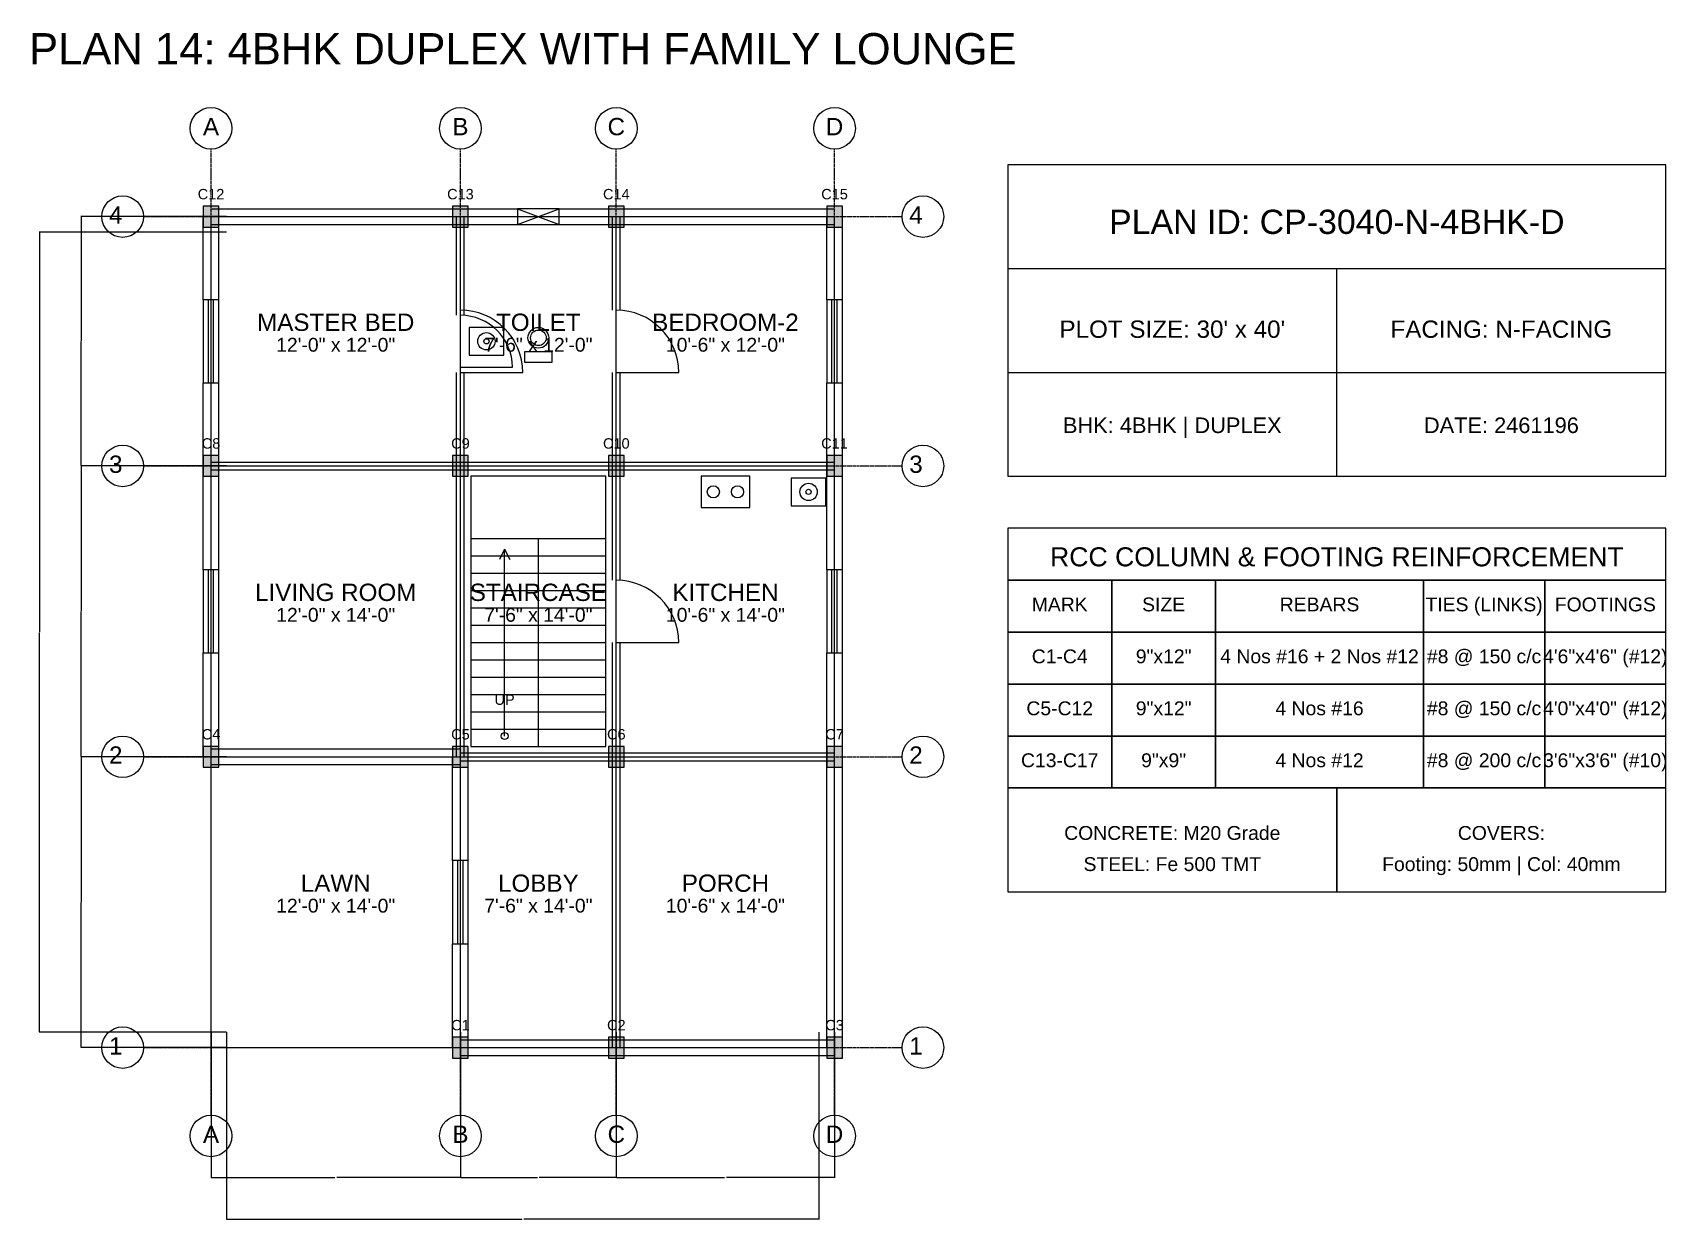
# Model space of a CAD drawing. Header units: inches. Extents: x -134 to 23580, y -99 to 23207.
# Drawn here: x 7397 to 8340, y 2401 to 3086 of the extents above; entities that cross this region are included whole.
import ezdxf
from ezdxf.enums import TextEntityAlignment as Align

# ---------------------------------------------------------------- set-up
doc = ezdxf.new("R2010")
doc.units = ezdxf.units.IN
doc.header["$MEASUREMENT"] = 0
doc.linetypes.add('CENTER', pattern=[2, 1.25, -0.25, 0.25, -0.25])
for name, color, linetype in [('A-COL-HATCH', 251, 'Continuous'), ('A-COLUMN', 1, 'Continuous'), ('A-DIM', 5, 'Continuous'), ('A-DOOR', 30, 'Continuous'), ('A-FIXTURE', 8, 'Continuous'), ('A-STAIR', 6, 'Continuous'), ('A-TEXT', 2, 'Continuous'), ('A-WALL-EXT', 7, 'Continuous'), ('A-WALL-INT', 9, 'Continuous'), ('A-WINDOW', 4, 'Continuous'), ('S-BEAM-FRAMING', 2, 'Continuous'), ('S-BUBBLE', 4, 'Continuous'), ('S-GRID-CENTER', 8, 'CENTER'), ('S-TABLE', 7, 'Continuous'), ('S-TEXT', 3, 'Continuous')]:
    doc.layers.add(name, color=color, linetype=linetype)
doc.styles.get("Standard").update_dxf_attribs({"font": 'arial.ttf'})
doc.dimstyles.get("Standard").update_dxf_attribs({"dimtxt": 0.18, "dimasz": 0.18, "dimexe": 0.18, "dimexo": 0.0625, "dimgap": 0.09, "dimtad": 0, "dimtih": 1, "dimtoh": 1, "dimdec": 4, "dimzin": 0, "dimdsep": 46, "dimtxsty": 'Standard', "dimcen": 0.09, "dimadec": 0, "dimazin": 0, "dimtfac": 1, "dimtdec": 4, "dimtofl": 0, "dimtmove": 0, "dimatfit": 3, "dimfxl": 1, "dimtolj": 1, "dimtzin": 0, "dimarcsym": 0})

msp = doc.modelspace()

# ---------------------------------------------------------------- texts
at = {"layer": 'A-TEXT'}
for s, height, p in [('PLAN 14: 4BHK DUPLEX WITH FAMILY LOUNGE', 18, (7680, 3068)), ('C12', 6, (7500, 2990)), ('C13', 6, (7644, 2990)), ('C14', 6, (7734, 2990)), ('C15', 6, (7860, 2990)), ('PLAN ID: CP-3040-N-4BHK-D', 14, (8150, 2970)), ('MASTER BED', 10, (7572, 2914)), ('TOILET', 10, (7689, 2914)), ('BEDROOM-2', 10, (7797, 2914)), ("PLOT SIZE: 30' x 40'", 10, (8055, 2910)), ('FACING: N-FACING', 10, (8245, 2910)), ('12\'-0" x 12\'-0"', 8, (7572, 2902)), ('7\'-6" x 12\'-0"', 8, (7689, 2902)), ('10\'-6" x 12\'-0"', 8, (7797, 2902)), ('BHK: 4BHK | DUPLEX', 9, (8055, 2855)), ('DATE: 2461196', 9, (8245, 2855)), ('C8', 6, (7500, 2846)), ('C9', 6, (7644, 2846)), ('C10', 6, (7734, 2846)), ('C11', 6, (7860, 2846)), ('LIVING ROOM', 10, (7572, 2758)), ('STAIRCASE', 10, (7689, 2758)), ('KITCHEN', 10, (7797, 2758)), ('12\'-0" x 14\'-0"', 8, (7572, 2746)), ('7\'-6" x 14\'-0"', 8, (7689, 2746)), ('10\'-6" x 14\'-0"', 8, (7797, 2746)), ('UP', 6, (7669.5, 2698)), ('C4', 6, (7500, 2678)), ('C5', 6, (7644, 2678)), ('C6', 6, (7734, 2678)), ('C7', 6, (7860, 2678)), ('LAWN', 10, (7572, 2590)), ('LOBBY', 10, (7689, 2590)), ('PORCH', 10, (7797, 2590)), ('12\'-0" x 14\'-0"', 8, (7572, 2578)), ('7\'-6" x 14\'-0"', 8, (7689, 2578)), ('10\'-6" x 14\'-0"', 8, (7797, 2578)), ('C1', 6, (7644, 2510)), ('C2', 6, (7734, 2510)), ('C3', 6, (7860, 2510))]:
    msp.add_text(s, height=height, dxfattribs=at).set_placement(p, align=Align.CENTER)
at = {"layer": 'S-TEXT'}
for s, height, p in [('C', 10, (7734, 3027)), ('A', 10, (7500, 3027)), ('B', 10, (7644, 3027)), ('D', 10, (7860, 3027)), ('4', 10, (7445, 2976)), ('4', 10, (7907, 2976)), ('3', 10, (7445, 2832)), ('3', 10, (7907, 2832)), ('RCC COLUMN & FOOTING REINFORCEMENT', 11, (8150, 2778)), ('MARK', 8, (7990, 2752)), ('SIZE', 8, (8050, 2752)), ('REBARS', 8, (8140, 2752)), ('TIES (LINKS)', 8, (8235, 2752)), ('FOOTINGS', 8, (8305, 2752)), ('C1-C4', 8, (7990, 2722)), ('9"x12"', 8, (8050, 2722)), ('4 Nos #16 + 2 Nos #12', 8, (8140, 2722)), ('#8 @ 150 c/c', 8, (8235, 2722)), ('4\'6"x4\'6" (#12)', 8, (8305, 2722)), ('C5-C12', 8, (7990, 2692)), ('9"x12"', 8, (8050, 2692)), ('4 Nos #16', 8, (8140, 2692)), ('#8 @ 150 c/c', 8, (8235, 2692)), ('4\'0"x4\'0" (#12)', 8, (8305, 2692)), ('2', 10, (7445, 2664)), ('2', 10, (7907, 2664)), ('C13-C17', 8, (7990, 2662)), ('9"x9"', 8, (8050, 2662)), ('4 Nos #12', 8, (8140, 2662)), ('#8 @ 200 c/c', 8, (8235, 2662)), ('3\'6"x3\'6" (#10)', 8, (8305, 2662)), ('CONCRETE: M20 Grade', 8, (8055, 2620)), ('COVERS:', 8, (8245, 2620)), ('STEEL: Fe 500 TMT', 8, (8055, 2602)), ('Footing: 50mm | Col: 40mm', 8, (8245, 2602)), ('1', 10, (7445, 2496)), ('1', 10, (7907, 2496)), ('A', 10, (7500, 2445)), ('B', 10, (7644, 2445)), ('C', 10, (7734, 2445)), ('D', 10, (7860, 2445))]:
    msp.add_text(s, height=height, dxfattribs=at).set_placement(p, align=Align.CENTER)

# ---------------------------------------------------------------- blocks, each defined once
blk = doc.blocks.new('*D155')
at = {"layer": 'A-DIM', "color": 0, "lineweight": -2, "transparency": 16777216}
for p, q in [((7500, 2508.94), (7500, 2424.82)), ((7644, 2508.94), (7644, 2424.82)), ((7500.18, 2425), (7571.41, 2425)), ((7643.82, 2425), (7572.59, 2425))]:
    blk.add_line(p, q, dxfattribs=at)
at = {"layer": 'A-DIM', "color": 0, "transparency": 16777216}
for points in [[(7500.18, 2425.03), (7500.18, 2424.97), (7500, 2425)], [(7643.82, 2425.03), (7643.82, 2424.97), (7644, 2425)]]:
    blk.add_solid(points, dxfattribs=at)
at = {"layer": 'Defpoints', "color": 0, "transparency": 16777216}
for p in [(7500, 2509), (7644, 2509), (7644, 2425)]:
    blk.add_point(p, dxfattribs=at)
at = {"layer": 'A-DIM', "color": 0, "transparency": 16777216, "insert": (7572, 2425), "char_height": 0.18, "attachment_point": 5}
blk.add_mtext('\\A1;144.0000', dxfattribs=at)
blk = doc.blocks.new('*D156')
at = {"layer": 'A-DIM', "color": 0, "lineweight": -2, "transparency": 16777216}
for p, q in [((7644, 2508.94), (7644, 2424.82)), ((7734, 2508.94), (7734, 2424.82)), ((7644.18, 2425), (7688.47, 2425)), ((7733.82, 2425), (7689.53, 2425))]:
    blk.add_line(p, q, dxfattribs=at)
at = {"layer": 'A-DIM', "color": 0, "transparency": 16777216}
for points in [[(7644.18, 2425.03), (7644.18, 2424.97), (7644, 2425)], [(7733.82, 2425.03), (7733.82, 2424.97), (7734, 2425)]]:
    blk.add_solid(points, dxfattribs=at)
at = {"layer": 'Defpoints', "color": 0, "transparency": 16777216}
for p in [(7644, 2509), (7734, 2509), (7734, 2425)]:
    blk.add_point(p, dxfattribs=at)
at = {"layer": 'A-DIM', "color": 0, "transparency": 16777216, "insert": (7689, 2425), "char_height": 0.18, "attachment_point": 5}
blk.add_mtext('\\A1;90.0000', dxfattribs=at)
blk = doc.blocks.new('*D157')
at = {"layer": 'A-DIM', "color": 0, "lineweight": -2, "transparency": 16777216}
for p, q in [((7734, 2508.94), (7734, 2424.82)), ((7860, 2508.94), (7860, 2424.82)), ((7734.18, 2425), (7796.41, 2425)), ((7859.82, 2425), (7797.59, 2425))]:
    blk.add_line(p, q, dxfattribs=at)
at = {"layer": 'A-DIM', "color": 0, "transparency": 16777216}
for points in [[(7734.18, 2425.03), (7734.18, 2424.97), (7734, 2425)], [(7859.82, 2425.03), (7859.82, 2424.97), (7860, 2425)]]:
    blk.add_solid(points, dxfattribs=at)
at = {"layer": 'Defpoints', "color": 0, "transparency": 16777216}
for p in [(7734, 2509), (7860, 2509), (7860, 2425)]:
    blk.add_point(p, dxfattribs=at)
at = {"layer": 'A-DIM', "color": 0, "transparency": 16777216, "insert": (7797, 2425), "char_height": 0.18, "attachment_point": 5}
blk.add_mtext('\\A1;126.0000', dxfattribs=at)
blk = doc.blocks.new('*D158')
at = {"layer": 'A-DIM', "color": 0, "lineweight": -2, "transparency": 16777216}
for p, q in [((7509, 2508.94), (7509, 2400.82)), ((7851, 2508.94), (7851, 2400.82)), ((7509.18, 2401), (7679.4, 2401)), ((7850.82, 2401), (7680.6, 2401))]:
    blk.add_line(p, q, dxfattribs=at)
at = {"layer": 'A-DIM', "color": 0, "transparency": 16777216}
for points in [[(7509.18, 2401.03), (7509.18, 2400.97), (7509, 2401)], [(7850.82, 2401.03), (7850.82, 2400.97), (7851, 2401)]]:
    blk.add_solid(points, dxfattribs=at)
at = {"layer": 'Defpoints', "color": 0, "transparency": 16777216}
for p in [(7509, 2509), (7851, 2509), (7851, 2401)]:
    blk.add_point(p, dxfattribs=at)
at = {"layer": 'A-DIM', "color": 0, "transparency": 16777216, "insert": (7680, 2401), "char_height": 0.18, "attachment_point": 5}
blk.add_mtext('\\A1;342.0000', dxfattribs=at)
blk = doc.blocks.new('*D159')
at = {"layer": 'A-DIM', "color": 0, "lineweight": -2, "transparency": 16777216}
for p, q in [((7508.94, 2668), (7424.82, 2668)), ((7425, 2667.82), (7425, 2584.18)), ((7425, 2500.18), (7425, 2583.82)), ((7508.94, 2500), (7424.82, 2500))]:
    blk.add_line(p, q, dxfattribs=at)
at = {"layer": 'A-DIM', "color": 0, "transparency": 16777216}
for points in [[(7424.97, 2667.82), (7425.03, 2667.82), (7425, 2668)], [(7424.97, 2500.18), (7425.03, 2500.18), (7425, 2500)]]:
    blk.add_solid(points, dxfattribs=at)
at = {"layer": 'Defpoints', "color": 0, "transparency": 16777216}
for p in [(7425, 2668), (7509, 2668), (7509, 2500)]:
    blk.add_point(p, dxfattribs=at)
at = {"layer": 'A-DIM', "color": 0, "transparency": 16777216, "insert": (7425, 2584), "char_height": 0.18, "attachment_point": 5}
blk.add_mtext('\\A1;168.0000', dxfattribs=at)
blk = doc.blocks.new('*D160')
at = {"layer": 'A-DIM', "color": 0, "lineweight": -2, "transparency": 16777216}
for p, q in [((7508.94, 2836), (7424.82, 2836)), ((7425, 2835.82), (7425, 2752.18)), ((7425, 2668.18), (7425, 2751.82)), ((7508.94, 2668), (7424.82, 2668))]:
    blk.add_line(p, q, dxfattribs=at)
at = {"layer": 'A-DIM', "color": 0, "transparency": 16777216}
for points in [[(7424.97, 2835.82), (7425.03, 2835.82), (7425, 2836)], [(7424.97, 2668.18), (7425.03, 2668.18), (7425, 2668)]]:
    blk.add_solid(points, dxfattribs=at)
at = {"layer": 'Defpoints', "color": 0, "transparency": 16777216}
for p in [(7425, 2836), (7509, 2836), (7509, 2668)]:
    blk.add_point(p, dxfattribs=at)
at = {"layer": 'A-DIM', "color": 0, "transparency": 16777216, "insert": (7425, 2752), "char_height": 0.18, "attachment_point": 5}
blk.add_mtext('\\A1;168.0000', dxfattribs=at)
blk = doc.blocks.new('*D161')
at = {"layer": 'A-DIM', "color": 0, "lineweight": -2, "transparency": 16777216}
for p, q in [((7508.94, 2980), (7424.82, 2980)), ((7425, 2979.82), (7425, 2908.18)), ((7425, 2836.18), (7425, 2907.82)), ((7508.94, 2836), (7424.82, 2836))]:
    blk.add_line(p, q, dxfattribs=at)
at = {"layer": 'A-DIM', "color": 0, "transparency": 16777216}
for points in [[(7424.97, 2979.82), (7425.03, 2979.82), (7425, 2980)], [(7424.97, 2836.18), (7425.03, 2836.18), (7425, 2836)]]:
    blk.add_solid(points, dxfattribs=at)
at = {"layer": 'Defpoints', "color": 0, "transparency": 16777216}
for p in [(7425, 2980), (7509, 2980), (7509, 2836)]:
    blk.add_point(p, dxfattribs=at)
at = {"layer": 'A-DIM', "color": 0, "transparency": 16777216, "insert": (7425, 2908), "char_height": 0.18, "attachment_point": 5}
blk.add_mtext('\\A1;144.0000', dxfattribs=at)
blk = doc.blocks.new('*D162')
at = {"layer": 'A-DIM', "color": 0, "lineweight": -2, "transparency": 16777216}
for p, q in [((7508.94, 2971), (7400.82, 2971)), ((7401, 2970.82), (7401, 2740.18)), ((7401, 2509.18), (7401, 2739.82)), ((7508.94, 2509), (7400.82, 2509))]:
    blk.add_line(p, q, dxfattribs=at)
at = {"layer": 'A-DIM', "color": 0, "transparency": 16777216}
for points in [[(7400.97, 2970.82), (7401.03, 2970.82), (7401, 2971)], [(7400.97, 2509.18), (7401.03, 2509.18), (7401, 2509)]]:
    blk.add_solid(points, dxfattribs=at)
at = {"layer": 'Defpoints', "color": 0, "transparency": 16777216}
for p in [(7401, 2971), (7509, 2971), (7509, 2509)]:
    blk.add_point(p, dxfattribs=at)
at = {"layer": 'A-DIM', "color": 0, "transparency": 16777216, "insert": (7401, 2740), "char_height": 0.18, "attachment_point": 5}
blk.add_mtext('\\A1;462.0000', dxfattribs=at)

# ---------------------------------------------------------------- dimensions: what is measured, and where the dimension line sits
at = {"layer": 'A-DIM'}
for base, p1, p2, picture, middle in [((7425, 2980), (7509, 2836), (7509, 2980), '*D161', (7425, 2908)), ((7401, 2971), (7509, 2509), (7509, 2971), '*D162', (7401, 2740)), ((7425, 2836), (7509, 2668), (7509, 2836), '*D160', (7425, 2752)), ((7425, 2668), (7509, 2500), (7509, 2668), '*D159', (7425, 2584))]:
    dim = msp.add_linear_dim(base=base, p1=p1, p2=p2, angle=90, dimstyle='Standard', dxfattribs=at)
    dim.commit()
    dim.dimension.update_dxf_attribs({"geometry": picture, "text_midpoint": middle})
for base, p1, p2, picture, middle in [((7644, 2425), (7500, 2509), (7644, 2509), '*D155', (7572, 2425)), ((7851, 2401), (7509, 2509), (7851, 2509), '*D158', (7680, 2401)), ((7734, 2425), (7644, 2509), (7734, 2509), '*D156', (7689, 2425)), ((7860, 2425), (7734, 2509), (7860, 2509), '*D157', (7797, 2425))]:
    dim = msp.add_linear_dim(base=base, p1=p1, p2=p2, dimstyle='Standard', dxfattribs=at)
    dim.commit()
    dim.dimension.update_dxf_attribs({"geometry": picture, "text_midpoint": middle})

# ---------------------------------------------------------------- linework, layer by layer
at = {"layer": 'A-COL-HATCH'}
for points in [[(7495.5, 2974), (7504.5, 2974), (7495.5, 2986), (7504.5, 2986)], [(7639.5, 2974), (7648.5, 2974), (7639.5, 2986), (7648.5, 2986)], [(7729.5, 2974), (7738.5, 2974), (7729.5, 2986), (7738.5, 2986)], [(7855.5, 2974), (7864.5, 2974), (7855.5, 2986), (7864.5, 2986)], [(7495.5, 2830), (7504.5, 2830), (7495.5, 2842), (7504.5, 2842)], [(7639.5, 2830), (7648.5, 2830), (7639.5, 2842), (7648.5, 2842)], [(7729.5, 2830), (7738.5, 2830), (7729.5, 2842), (7738.5, 2842)], [(7855.5, 2830), (7864.5, 2830), (7855.5, 2842), (7864.5, 2842)], [(7495.5, 2662), (7504.5, 2662), (7495.5, 2674), (7504.5, 2674)], [(7639.5, 2662), (7648.5, 2662), (7639.5, 2674), (7648.5, 2674)], [(7729.5, 2662), (7738.5, 2662), (7729.5, 2674), (7738.5, 2674)], [(7855.5, 2662), (7864.5, 2662), (7855.5, 2674), (7864.5, 2674)], [(7639.5, 2494), (7648.5, 2494), (7639.5, 2506), (7648.5, 2506)], [(7729.5, 2494), (7738.5, 2494), (7729.5, 2506), (7738.5, 2506)], [(7855.5, 2494), (7864.5, 2494), (7855.5, 2506), (7864.5, 2506)]]:
    msp.add_solid(points, dxfattribs=at)
at = {"layer": 'A-COLUMN'}
for points in [[(7495.5, 2974), (7504.5, 2974), (7504.5, 2986), (7495.5, 2986)], [(7639.5, 2974), (7648.5, 2974), (7648.5, 2986), (7639.5, 2986)], [(7729.5, 2974), (7738.5, 2974), (7738.5, 2986), (7729.5, 2986)], [(7855.5, 2974), (7864.5, 2974), (7864.5, 2986), (7855.5, 2986)], [(7495.5, 2830), (7504.5, 2830), (7504.5, 2842), (7495.5, 2842)], [(7639.5, 2830), (7648.5, 2830), (7648.5, 2842), (7639.5, 2842)], [(7729.5, 2830), (7738.5, 2830), (7738.5, 2842), (7729.5, 2842)], [(7855.5, 2830), (7864.5, 2830), (7864.5, 2842), (7855.5, 2842)], [(7495.5, 2662), (7504.5, 2662), (7504.5, 2674), (7495.5, 2674)], [(7639.5, 2662), (7648.5, 2662), (7648.5, 2674), (7639.5, 2674)], [(7729.5, 2662), (7738.5, 2662), (7738.5, 2674), (7729.5, 2674)], [(7855.5, 2662), (7864.5, 2662), (7864.5, 2674), (7855.5, 2674)], [(7639.5, 2494), (7648.5, 2494), (7648.5, 2506), (7639.5, 2506)], [(7729.5, 2494), (7738.5, 2494), (7738.5, 2506), (7729.5, 2506)], [(7855.5, 2494), (7864.5, 2494), (7864.5, 2506), (7855.5, 2506)]]:
    msp.add_lwpolyline(points, close=True, dxfattribs=at)
at = {"layer": 'A-DOOR'}
for p, q in [((7644, 2893), (7674, 2893)), ((7644, 2890), (7680, 2890)), ((7734, 2890), (7770, 2890)), ((7734, 2734), (7770, 2734))]:
    msp.add_line(p, q, dxfattribs=at)
for centre, radius in [((7644, 2890), 36), ((7734, 2890), 36), ((7644, 2893), 30), ((7734, 2734), 36)]:
    msp.add_arc(centre, radius, 0, 90, dxfattribs=at)
at = {"layer": 'A-FIXTURE'}
for points in [[(7649, 2900), (7669, 2900), (7669, 2916), (7649, 2916)], [(7681, 2896), (7697, 2896), (7697, 2902), (7681, 2902)], [(7783, 2812), (7811, 2812), (7811, 2830), (7783, 2830)], [(7835, 2813), (7855, 2813), (7855, 2829), (7835, 2829)]]:
    msp.add_lwpolyline(points, close=True, dxfattribs=at)
for centre, radius in [((7689, 2910), 6), ((7689, 2910), 4.5), ((7659, 2908), 5), ((7659, 2908), 1.5), ((7790, 2821), 3.5), ((7804, 2821), 3.5), ((7845, 2821), 5), ((7845, 2821), 1.5)]:
    msp.add_circle(centre, radius, dxfattribs=at)
at = {"layer": 'A-STAIR'}
for p, q in [((7650, 2794), (7728, 2794)), ((7689, 2674), (7689, 2794)), ((7650, 2784), (7689, 2784)), ((7669.5, 2788), (7666.5, 2782)), ((7669.5, 2680), (7669.5, 2788)), ((7669.5, 2788), (7672.5, 2782)), ((7689, 2784), (7728, 2784)), ((7650, 2774), (7689, 2774)), ((7689, 2774), (7728, 2774)), ((7650, 2764), (7689, 2764)), ((7689, 2764), (7728, 2764)), ((7650, 2754), (7689, 2754)), ((7689, 2754), (7728, 2754)), ((7650, 2744), (7689, 2744)), ((7689, 2744), (7728, 2744)), ((7650, 2734), (7689, 2734)), ((7689, 2734), (7728, 2734)), ((7650, 2724), (7689, 2724)), ((7689, 2724), (7728, 2724)), ((7650, 2714), (7689, 2714)), ((7689, 2714), (7728, 2714)), ((7650, 2704), (7689, 2704)), ((7689, 2704), (7728, 2704)), ((7650, 2694), (7689, 2694)), ((7689, 2694), (7728, 2694)), ((7650, 2684), (7689, 2684)), ((7689, 2684), (7728, 2684))]:
    msp.add_line(p, q, dxfattribs=at)
msp.add_lwpolyline([(7650, 2674), (7728, 2674), (7728, 2830), (7650, 2830)], close=True, dxfattribs=at)
msp.add_circle((7669.5, 2680), 2, dxfattribs=at)
at = {"layer": 'A-WALL-EXT'}
for p, q in [((7500, 2984.5), (7644, 2984.5)), ((7644, 2984.5), (7677, 2984.5)), ((7701, 2984.5), (7734, 2984.5)), ((7734, 2984.5), (7860, 2984.5)), ((7495.5, 2932), (7495.5, 2980)), ((7500, 2975.5), (7644, 2975.5)), ((7504.5, 2932), (7504.5, 2980)), ((7644, 2975.5), (7677, 2975.5)), ((7701, 2975.5), (7734, 2975.5)), ((7734, 2975.5), (7860, 2975.5)), ((7855.5, 2932), (7855.5, 2980)), ((7864.5, 2932), (7864.5, 2980)), ((7960, 2950), (8340, 2950)), ((8150, 2830), (8150, 2950)), ((7960, 2890), (8340, 2890)), ((7495.5, 2836), (7495.5, 2884)), ((7504.5, 2836), (7504.5, 2884)), ((7855.5, 2836), (7855.5, 2884)), ((7864.5, 2836), (7864.5, 2884)), ((7495.5, 2776), (7495.5, 2836)), ((7504.5, 2776), (7504.5, 2836)), ((7855.5, 2776), (7855.5, 2836)), ((7864.5, 2776), (7864.5, 2836)), ((7495.5, 2668), (7495.5, 2728)), ((7504.5, 2668), (7504.5, 2728)), ((7855.5, 2668), (7855.5, 2728)), ((7864.5, 2668), (7864.5, 2728)), ((7500, 2672.5), (7644, 2672.5)), ((7500, 2663.5), (7644, 2663.5)), ((7639.5, 2608), (7639.5, 2668)), ((7648.5, 2608), (7648.5, 2668)), ((7855.5, 2500), (7855.5, 2668)), ((7864.5, 2500), (7864.5, 2668)), ((7639.5, 2500), (7639.5, 2560)), ((7648.5, 2500), (7648.5, 2560)), ((7644, 2504.5), (7734, 2504.5)), ((7734, 2504.5), (7860, 2504.5)), ((7644, 2495.5), (7734, 2495.5)), ((7734, 2495.5), (7860, 2495.5))]:
    msp.add_line(p, q, dxfattribs=at)
msp.add_lwpolyline([(7960, 2830), (8340, 2830), (8340, 3010), (7960, 3010)], close=True, dxfattribs=at)
at = {"layer": 'A-WALL-INT'}
for p, q in [((7641.75, 2923), (7641.75, 2980)), ((7646.25, 2923), (7646.25, 2980)), ((7731.75, 2926), (7731.75, 2980)), ((7736.25, 2926), (7736.25, 2980)), ((7641.75, 2836), (7641.75, 2890)), ((7646.25, 2836), (7646.25, 2890)), ((7731.75, 2836), (7731.75, 2890)), ((7736.25, 2836), (7736.25, 2890)), ((7500, 2838.25), (7644, 2838.25)), ((7500, 2833.75), (7644, 2833.75)), ((7641.75, 2668), (7641.75, 2836)), ((7644, 2838.25), (7734, 2838.25)), ((7644, 2833.75), (7734, 2833.75)), ((7646.25, 2668), (7646.25, 2836)), ((7731.75, 2770), (7731.75, 2836)), ((7734, 2838.25), (7860, 2838.25)), ((7734, 2833.75), (7860, 2833.75)), ((7736.25, 2770), (7736.25, 2836)), ((7731.75, 2668), (7731.75, 2734)), ((7736.25, 2668), (7736.25, 2734)), ((7644, 2670.25), (7734, 2670.25)), ((7734, 2670.25), (7860, 2670.25)), ((7644, 2665.75), (7734, 2665.75)), ((7731.75, 2500), (7731.75, 2668)), ((7734, 2665.75), (7860, 2665.75)), ((7736.25, 2500), (7736.25, 2668))]:
    msp.add_line(p, q, dxfattribs=at)
at = {"layer": 'A-WINDOW'}
for p, q in [((7677, 2975.5), (7701, 2984.5)), ((7677, 2984.5), (7701, 2975.5)), ((7498.5, 2884), (7498.5, 2932)), ((7501.5, 2884), (7501.5, 2932)), ((7858.5, 2884), (7858.5, 2932)), ((7861.5, 2884), (7861.5, 2932)), ((7498.5, 2728), (7498.5, 2776)), ((7501.5, 2728), (7501.5, 2776)), ((7858.5, 2728), (7858.5, 2776)), ((7861.5, 2728), (7861.5, 2776)), ((7642.5, 2560), (7642.5, 2608)), ((7645.5, 2560), (7645.5, 2608))]:
    msp.add_line(p, q, dxfattribs=at)
for points in [[(7677, 2975.5), (7701, 2975.5), (7701, 2984.5), (7677, 2984.5)], [(7495.5, 2884), (7504.5, 2884), (7504.5, 2932), (7495.5, 2932)], [(7855.5, 2884), (7864.5, 2884), (7864.5, 2932), (7855.5, 2932)], [(7495.5, 2728), (7504.5, 2728), (7504.5, 2776), (7495.5, 2776)], [(7855.5, 2728), (7864.5, 2728), (7864.5, 2776), (7855.5, 2776)], [(7639.5, 2560), (7648.5, 2560), (7648.5, 2608), (7639.5, 2608)]]:
    msp.add_lwpolyline(points, close=True, dxfattribs=at)
at = {"layer": 'S-BEAM-FRAMING'}
for p, q in [((7500, 2500), (7500, 2980)), ((7500, 2980), (7860, 2980)), ((7644, 2500), (7644, 2980)), ((7734, 2500), (7734, 2980)), ((7860, 2500), (7860, 2980)), ((7500, 2836), (7860, 2836)), ((7500, 2668), (7860, 2668)), ((7500, 2500), (7860, 2500))]:
    msp.add_line(p, q, dxfattribs=at)
at = {"layer": 'S-BUBBLE'}
for centre in [(7500, 3031), (7644, 3031), (7734, 3031), (7860, 3031), (7449, 2980), (7911, 2980), (7449, 2836), (7911, 2836), (7449, 2668), (7911, 2668), (7449, 2500), (7911, 2500), (7500, 2449), (7644, 2449), (7734, 2449), (7860, 2449)]:
    msp.add_circle(centre, 12, dxfattribs=at)
at = {"layer": 'S-GRID-CENTER'}
for p, q in [((7500, 2461), (7500, 3019)), ((7644, 2461), (7644, 3019)), ((7734, 2461), (7734, 3019)), ((7860, 2461), (7860, 3019)), ((7461, 2980), (7899, 2980)), ((7461, 2836), (7899, 2836)), ((7461, 2668), (7899, 2668)), ((7461, 2500), (7899, 2500))]:
    msp.add_line(p, q, dxfattribs=at)
at = {"layer": 'S-TABLE'}
for points in [[(7960, 2770), (8340, 2770), (8340, 2800), (7960, 2800)], [(7960, 2740), (8020, 2740), (8020, 2770), (7960, 2770)], [(8020, 2740), (8080, 2740), (8080, 2770), (8020, 2770)], [(8080, 2740), (8200, 2740), (8200, 2770), (8080, 2770)], [(8200, 2740), (8270, 2740), (8270, 2770), (8200, 2770)], [(8270, 2740), (8340, 2740), (8340, 2770), (8270, 2770)], [(7960, 2710), (8020, 2710), (8020, 2740), (7960, 2740)], [(8020, 2710), (8080, 2710), (8080, 2740), (8020, 2740)], [(8080, 2710), (8200, 2710), (8200, 2740), (8080, 2740)], [(8200, 2710), (8270, 2710), (8270, 2740), (8200, 2740)], [(8270, 2710), (8340, 2710), (8340, 2740), (8270, 2740)], [(7960, 2680), (8020, 2680), (8020, 2710), (7960, 2710)], [(8020, 2680), (8080, 2680), (8080, 2710), (8020, 2710)], [(8080, 2680), (8200, 2680), (8200, 2710), (8080, 2710)], [(8200, 2680), (8270, 2680), (8270, 2710), (8200, 2710)], [(8270, 2680), (8340, 2680), (8340, 2710), (8270, 2710)], [(7960, 2650), (8020, 2650), (8020, 2680), (7960, 2680)], [(8020, 2650), (8080, 2650), (8080, 2680), (8020, 2680)], [(8080, 2650), (8200, 2650), (8200, 2680), (8080, 2680)], [(8200, 2650), (8270, 2650), (8270, 2680), (8200, 2680)], [(8270, 2650), (8340, 2650), (8340, 2680), (8270, 2680)], [(7960, 2590), (8150, 2590), (8150, 2650), (7960, 2650)], [(8150, 2590), (8340, 2590), (8340, 2650), (8150, 2650)]]:
    msp.add_lwpolyline(points, close=True, dxfattribs=at)

msp.set_redraw_order([(e.dxf.handle, doc.entitydb.next_handle()) for e in msp.query("TEXT MTEXT ATTDEF DIMENSION ARC_DIMENSION")])  # texts and dimensions are drawn at this point

doc.saveas('drawing.dxf')
